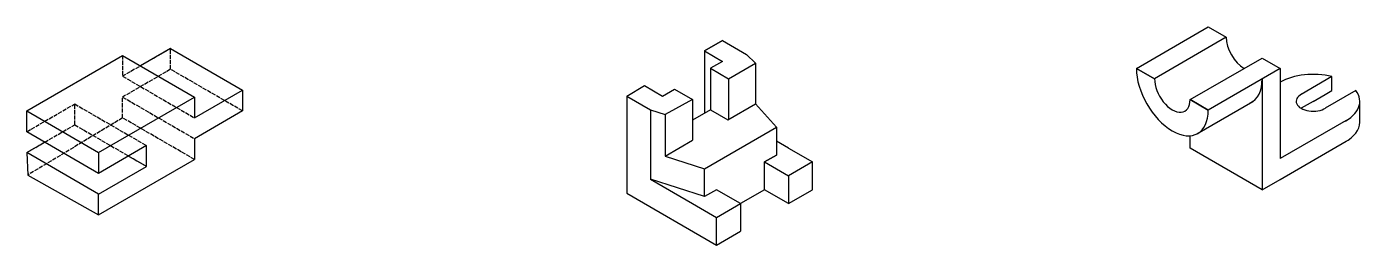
# Model space of a CAD drawing. Header units: millimetres. Extents: x 1548 to 4127, y 1955 to 3524.
# Drawn here: x 2744 to 3710, y 3338 to 3495 of the extents above; entities that cross this region are included whole.
import ezdxf

# ---------------------------------------------------------------- set-up
doc = ezdxf.new("R2010")
doc.units = ezdxf.units.MM
doc.header["$LTSCALE"] = 0.25
doc.linetypes.add('ACAD_ISO02W100', pattern=[15, 12, -3])
doc.layers.add('tracejada', color=254, linetype='ACAD_ISO02W100')

msp = doc.modelspace()

# ---------------------------------------------------------------- linework, layer by layer
for points in [[(3545.79, 3465.42), (3597.75, 3495.42), (3610.74, 3487.92), (3558.78, 3457.92), (3545.79, 3465.42)], [(3597.75, 3495.42), (3610.74, 3487.92)], [(3246.71, 3485.51), (3233.72, 3478.01), (3246.71, 3470.51)], [(3233.72, 3478.01), (3246.71, 3485.51), (3264.03, 3475.51)], [(2743.85, 3434.79), (2813.13, 3474.79), (2865.09, 3444.79)], [(2847.77, 3479.79), (2826.12, 3467.29)], [(2847.77, 3479.79), (2899.74, 3449.79)], [(3233.72, 3478.01), (3233.72, 3433.01)], [(3246.71, 3470.51), (3238.05, 3465.51), (3251.04, 3458.01)], [(3251.04, 3458.01), (3270.64, 3469.32), (3264.03, 3475.51)], [(3238.05, 3465.51), (3238.05, 3435.51), (3250.48, 3428.34)], [(3270.64, 3469.32), (3270.64, 3439.98)], [(3545.79, 3465.42), (3558.95, 3457.82)], [(3545.79, 3465.42), (3558.95, 3457.82)], [(3649.71, 3465.42), (3636.72, 3457.92), (3636.72, 3377.92), (3649.71, 3385.42)], [(3649.71, 3465.42), (3649.71, 3400.42)], [(3177.43, 3445.51), (3190.42, 3453.01)], [(3177.43, 3445.51), (3190.42, 3453.01), (3203.41, 3445.51)], [(3251.04, 3458.01), (3251.04, 3428.67)], [(3687.09, 3459.5), (3664.86, 3446.67)], [(3682.19, 3446.67), (3687.09, 3449.5), (3687.09, 3459.5)], [(2795.81, 3404.79), (2830.45, 3424.79), (2865.09, 3444.79), (2865.09, 3429.79), (2899.74, 3449.79), (2899.74, 3434.79), (2865.09, 3414.79)], [(3177.43, 3445.51), (3177.43, 3375.51), (3242.38, 3338.01), (3259.7, 3348.01)], [(3177.43, 3445.51), (3194.75, 3435.51), (3194.75, 3385.51), (3225.06, 3368.01)], [(3203.41, 3445.51), (3212.07, 3450.51), (3225.06, 3443.01), (3205.16, 3432.17)], [(3225.06, 3443.01), (3225.06, 3413.67)], [(3584.59, 3443.02), (3597.75, 3435.42)], [(3589.56, 3418.29), (3630.07, 3441.67)], [(3630.07, 3441.67), (3629.2, 3441.17)], [(3661.27, 3441.67), (3661.27, 3441.66)], [(3664.86, 3446.67), (3664.86, 3446.67)], [(3673.53, 3441.67), (3664.87, 3436.67)], [(3673.53, 3441.67), (3682.19, 3446.67)], [(3704.41, 3449.5), (3682.19, 3436.67)], [(2795.81, 3374.79), (2830.45, 3394.79), (2830.45, 3409.79), (2795.81, 3389.79), (2743.85, 3419.79), (2743.85, 3434.79), (2795.81, 3404.79), (2795.81, 3389.79)], [(3194.75, 3435.51), (3205.16, 3432.17)], [(3205.16, 3432.17), (3205.16, 3402.17)], [(3238.05, 3435.51), (3225.06, 3428.01)], [(3250.48, 3428.34), (3270.64, 3439.98)], [(3285.68, 3423.01), (3270.64, 3439.98)], [(3682.19, 3436.66), (3682.19, 3436.67)], [(3682.19, 3436.66), (3682.19, 3436.67)], [(3682.19, 3436.67), (3682.19, 3436.66)], [(3707.24, 3426.67), (3707.24, 3440.91)], [(3242.38, 3378.01), (3233.72, 3373.01), (3233.72, 3393.01), (3285.68, 3423.01), (3285.68, 3403.01), (3277.02, 3398.01)], [(3697.34, 3427.92), (3649.71, 3400.42)], [(3695.05, 3426.67), (3695.18, 3426.67)], [(3697.34, 3427.87), (3697.34, 3427.92)], [(2743.85, 3404.79), (2756.84, 3412.29)], [(2865.09, 3414.79), (2865.09, 3399.79)], [(3205.16, 3402.17), (3225.06, 3413.67)], [(3294.35, 3408.01), (3285.68, 3413.01)], [(3636.72, 3377.92), (3584.76, 3407.92), (3584.76, 3416.94)], [(3649.71, 3385.42), (3697.34, 3412.92)], [(2795.81, 3374.79), (2743.85, 3404.79), (2744.57, 3388.58)], [(3277.02, 3398.01), (3285.68, 3403.01)], [(3294.35, 3408.01), (3311.67, 3398.01)], [(2744.57, 3388.58), (2795.81, 3359.79), (2865.09, 3399.79)], [(2795.81, 3359.79), (2795.81, 3374.79), (2830.45, 3394.79)], [(2830.45, 3394.79), (2817.46, 3402.29)], [(3205.16, 3402.17), (3233.72, 3393.01)], [(3233.72, 3373.01), (3233.72, 3393.01)], [(3277.02, 3378.01), (3277.02, 3398.01), (3294.35, 3388.01)], [(3233.72, 3373.01), (3194.75, 3385.51)], [(3259.7, 3368.01), (3242.38, 3378.01), (3233.72, 3373.01)], [(3277.02, 3378.01), (3259.7, 3368.01)], [(3294.35, 3368.01), (3277.02, 3378.01)], [(3225.06, 3368.01), (3242.38, 3358.01)], [(3242.38, 3338.01), (3242.38, 3358.01), (3259.7, 3368.01), (3259.7, 3348.01)]]:
    msp.add_lwpolyline(points)
for points in [[(3636.72, 3472.92), (3649.71, 3465.42), (3597.75, 3435.42), (3584.76, 3442.92)], [(3294.35, 3368.01), (3311.67, 3378.01), (3311.67, 3398.01), (3294.35, 3388.01)]]:
    msp.add_lwpolyline(points, close=True)
for centre, major_axis, start_param, end_param in [((3623.73, 3480.42), (9.19, -15.91), 3.926991, 5.497787), ((3571.77, 3450.42), (18.37, -31.82), 3.926991, 7.068583), ((3673.53, 3441.67), (-33.74, 0), 4.298486, 5.496063), ((3571.77, 3450.42), (9.07, -15.7), 3.913656, 7.068583), ((3610.72, 3472.87), (18.37, -31.82), 6.228447, 7.068583), ((3673.53, 3441.67), (-12.26, 0), 5.457033, 8.680134), ((3673.53, 3441.67), (-33.74, 0), 2.262661, 3.555496), ((3673.53, 3426.67), (-33.71, 0), 8.59535, 9.424778)]:
    msp.add_ellipse(centre, major_axis=major_axis, ratio=0.57735, start_param=start_param, end_param=end_param)
at = {"layer": 'tracejada'}
for points in [[(2847.77, 3464.79), (2847.77, 3479.79), (2813.13, 3459.79)], [(2813.13, 3474.79), (2813.13, 3459.79)], [(2899.74, 3434.79), (2847.77, 3464.79), (2813.13, 3444.79)], [(2813.13, 3459.79), (2865.09, 3429.79)], [(2813.13, 3429.79), (2813.13, 3444.79), (2865.09, 3414.79)], [(2743.85, 3419.79), (2778.49, 3439.79)], [(2743.85, 3404.79), (2778.49, 3424.79), (2778.49, 3439.79), (2830.45, 3409.79)], [(2865.09, 3399.79), (2813.13, 3429.79), (2744.57, 3388.58)], [(2778.49, 3424.79), (2830.45, 3394.79)]]:
    msp.add_lwpolyline(points, dxfattribs=at)

doc.saveas('drawing.dxf')
